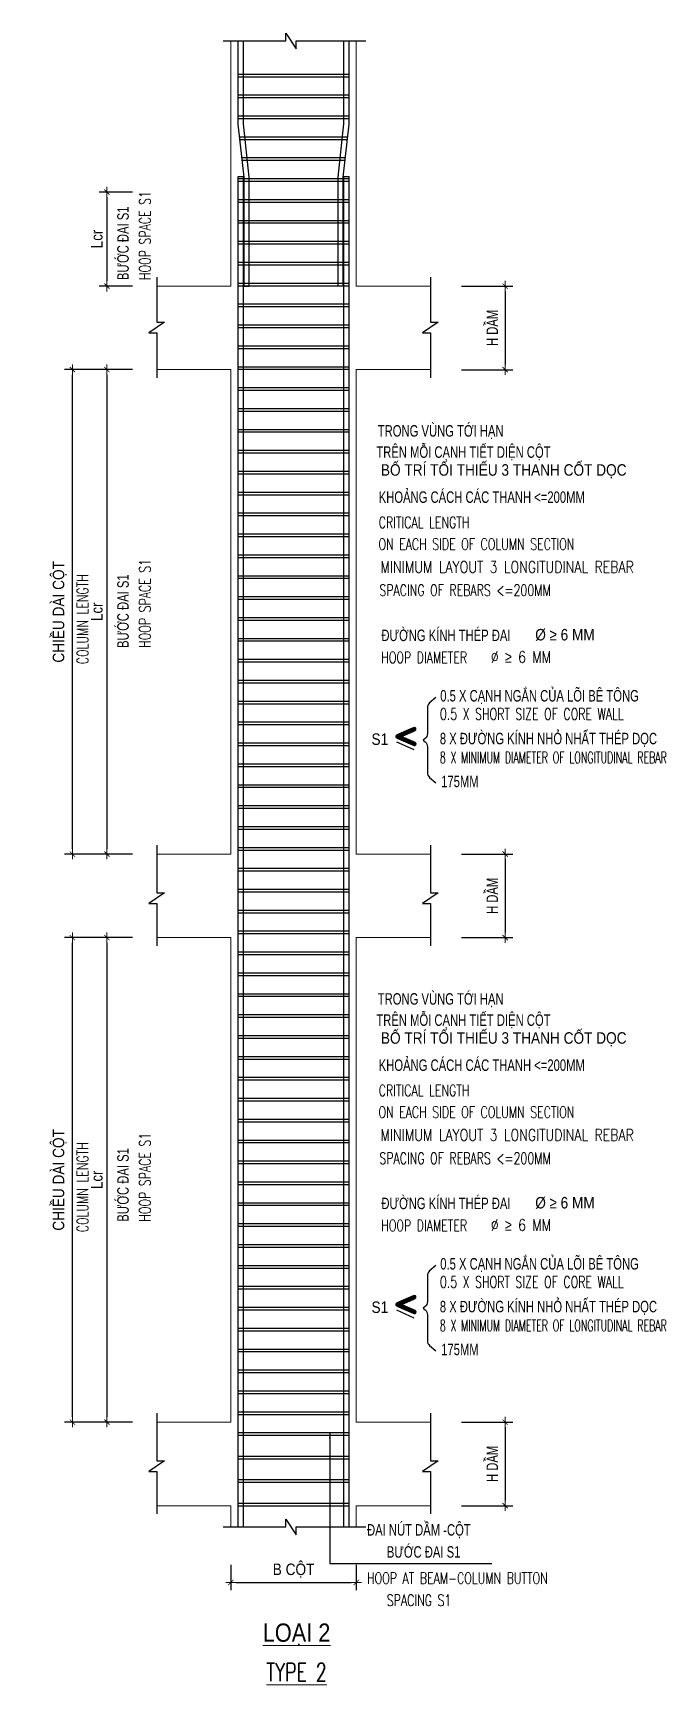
# Model space of a CAD drawing. Header units: millimetres. Extents: x 408913 to 1237273, y -191467 to -86666.
# Drawn here: x 972108 to 984220, y -118280 to -86666 of the extents above; entities that cross this region are included whole.
import ezdxf
from ezdxf.enums import TextEntityAlignment as Align

# ---------------------------------------------------------------- set-up
doc = ezdxf.new("R2010")
doc.units = ezdxf.units.MM
doc.header["$LTSCALE"] = 35
doc.header["$PDMODE"] = 3
doc.layers.add('DIM', color=1, linetype='Continuous')
doc.layers.add('STEEL', color=4, linetype='Continuous')
for name, color, linetype, lineweight in [('NDC_S_CONTINUOUS', 3, 'Continuous', 20), ('NDC_S_DIM', 1, 'Continuous', 9), ('NDC_S_ENG TEXT', 2, 'Continuous', 9), ('NDC_S_VN TEXT', 7, 'Continuous', 9)]:
    doc.layers.add(name, color=color, linetype=linetype, lineweight=lineweight)
doc.styles.add('NDC_ARIAL', font='arial.ttf', dxfattribs={"width": 0.85})
doc.styles.add('NDC_ROMANS', font='romans.shx', dxfattribs={"width": 0.8})
doc.styles.add('S2', font='isocp.shx', dxfattribs={"width": 0.9, "height": 50})
doc.dimstyles.new('NDC_1-100', dxfattribs={"dimscale": 100, "dimtxt": 2.2, "dimasz": 1, "dimexe": 1.5, "dimexo": 2, "dimgap": 0.8, "dimtad": 1, "dimdec": 0, "dimdsep": 46, "dimtxsty": 'NDC_ARIAL', "dimblk": 'DIMMARK', "dimcen": 49999.938995, "dimdle": 1.5, "dimclrd": 1, "dimclre": 1, "dimclrt": 3, "dimadec": 0, "dimazin": 0, "dimtfac": 1, "dimtdec": 0, "dimtix": 1, "dimtmove": 2, "dimatfit": 3, "dimfxl": 1, "dimarcsym": 0})

msp = doc.modelspace()

# ---------------------------------------------------------------- texts
at = {"layer": 'DIM', "ltscale": 30, "char_height": 937.5, "attachment_point": 5, "style": 'S2'}
for insert in [(979243.5, -100030.9), (979243.5, -110901.9)]:
    msp.add_mtext('\\A1;<', dxfattribs=dict(at, insert=insert))
at = {"layer": 'NDC_S_ENG TEXT', "style": 'NDC_ROMANS', "width": 0.7}
for s, p in [('HOOP SPACE S1', (974358.6, -91393.5, -0.3)), ('COLUMN LENGTH', (973165.7, -98745.5)), ('HOOP SPACE S1', (974358.6, -98433.6, -0.3)), ('HOOP SPACE S1', (974358.6, -109414.7, -0.3)), ('COLUMN LENGTH', (973165.7, -109616.5))]:
    msp.add_text(s, height=220, rotation=90, dxfattribs=at).set_placement(p)
at = {"layer": 'NDC_S_ENG TEXT', "style": 'NDC_ROMANS'}
for s, width, p in [('CRITICAL LENGTH', 0.7, (978723.2, -96141.6)), ('ON EACH SIDE OF COLUMN SECTION', 0.7, (978718.5, -96557.1)), ('SPACING OF REBARS <=200MM', 0.7, (978736.4, -97439)), ('HOOP DIAMETER', 0.7, (978771.9, -98725.9)), ('0.5 X SHORT SIZE OF CORE WALL', 0.7, (979894.7, -99807.4)), ('8 X MINIMUM DIAMETER OF LONGITUDINAL REBAR', 0.6, (979892.7, -100640.1)), ('CRITICAL LENGTH', 0.7, (978723.2, -107012.5)), ('ON EACH SIDE OF COLUMN SECTION', 0.7, (978718.5, -107428)), ('SPACING OF REBARS <=200MM', 0.7, (978736.4, -108310)), ('HOOP DIAMETER', 0.7, (978771.9, -109596.9)), ('0.5 X SHORT SIZE OF CORE WALL', 0.7, (979894.7, -110678.4)), ('8 X MINIMUM DIAMETER OF LONGITUDINAL REBAR', 0.6, (979892.7, -111511)), ('HOOP AT BEAM-COLUMN BUTTON', 0.7, (978499.5, -116346.6)), ('SPACING S1', 0.7, (978878, -116768.6))]:
    msp.add_text(s, height=220, dxfattribs=dict(at, width=width)).set_placement(p)
at = {"layer": 'NDC_S_ENG TEXT', "style": 'NDC_ROMANS', "width": 0.7}
msp.add_text('%%UTYPE 2', height=350, dxfattribs=at).set_placement((977150.8, -118210.1), align=Align.CENTER)
at = {"layer": 'NDC_S_ENG TEXT', "char_height": 220, "width": 7075.569, "attachment_point": 1, "style": 'NDC_ROMANS'}
for insert in [(978755.9, -96773.6), (978755.9, -107644.5)]:
    msp.add_mtext('MINIMUM LAYOUT 3 LONGITUDINAL REBAR', dxfattribs=dict(at, insert=insert))
at = {"layer": 'NDC_S_ENG TEXT', "char_height": 220, "attachment_point": 5, "style": 'NDC_ROMANS'}
for insert in [(981446, -98607.5), (981446, -109478.4)]:
    msp.add_mtext('\\A1;%%C {\\fSymbol|b0|i0|c2|p18;³} 6 MM', dxfattribs=dict(at, insert=insert))
at = {"layer": 'NDC_S_VN TEXT', "style": 'NDC_ARIAL', "width": 0.7}
for p in [(973939.2, -91393.5, -0.3), (973939.2, -98433.6, -0.3), (973939.2, -109414.7, -0.3)]:
    msp.add_text('BƯỚC ĐAI S1', height=220, rotation=90, dxfattribs=at).set_placement(p)
for s, p in [('TRONG VÙNG TỚI HẠN', (978705.1, -94389.6)), ('TRÊN MỖI CẠNH TIẾT DIỆN CỘT ', (978677.5, -94795.1)), ('KHOẢNG CÁCH CÁC THANH <=200MM', (978723.2, -95657.1)), (' ĐƯỜNG KÍNH THÉP ĐAI', (978714.1, -98302.7)), ('0.5 X CẠNH NGẮN CỦA LÕI BÊ TÔNG', (979900.5, -99458.8)), ('8 X ĐƯỜNG KÍNH NHỎ NHẤT THÉP DỌC', (979892.8, -100278)), ('175MM', (979918.7, -101098.4)), ('TRONG VÙNG TỚI HẠN', (978705.1, -105260.6)), ('TRÊN MỖI CẠNH TIẾT DIỆN CỘT ', (978677.5, -105666.1)), ('KHOẢNG CÁCH CÁC THANH <=200MM', (978723.2, -106528.1)), (' ĐƯỜNG KÍNH THÉP ĐAI', (978714.1, -109173.6)), ('0.5 X CẠNH NGẮN CỦA LÕI BÊ TÔNG', (979900.5, -110329.8)), ('8 X ĐƯỜNG KÍNH NHỎ NHẤT THÉP DỌC', (979892.8, -111148.9)), ('175MM', (979918.7, -111969.3)), ('ĐAI NÚT DẦM -CỘT', (978499.5, -115422.3)), ('BƯỚC ĐAI S1', (978878, -115844.3))]:
    msp.add_text(s, height=220, dxfattribs=at).set_placement(p)
at = {"layer": 'NDC_S_VN TEXT', "style": 'NDC_ARIAL', "width": 0.85}
msp.add_text('%%ULOẠI 2', height=350, dxfattribs=at).set_placement((977150.8, -117453.4), align=Align.CENTER)
at = {"layer": 'NDC_S_VN TEXT', "char_height": 220, "width": 7075.569, "attachment_point": 1, "style": 'NDC_ARIAL'}
for insert in [(978764.6, -94917.3), (978764.6, -105788.3)]:
    msp.add_mtext('BỐ TRÍ TỐI THIẾU 3 THANH CỐT DỌC', dxfattribs=dict(at, insert=insert))
at = {"layer": 'NDC_S_VN TEXT', "char_height": 220, "attachment_point": 5, "style": 'NDC_ARIAL'}
for s, insert in [('\\A1;%%C {\\fSymbol|b0|i0|c2|p18;³} 6 MM', (982288.1, -98184.2)), ('\\A1;S1', (978744.6, -100181.2)), ('\\A1;%%C {\\fSymbol|b0|i0|c2|p18;³} 6 MM', (982288.1, -109055.1)), ('\\A1;S1', (978744.6, -111052.2))]:
    msp.add_mtext(s, dxfattribs=dict(at, insert=insert))

# ---------------------------------------------------------------- blocks, each defined once
blk = doc.blocks.new('DIMMARK')
at = {"layer": 'NDC_S_DIM', "color": 1}
blk.add_line((-1.5, 0), (1, 0), dxfattribs=at)
at = {"layer": 'NDC_S_DIM', "color": 2, "const_width": 0.15}
blk.add_lwpolyline([(-0.5, -0.5), (0.5, 0.5)], dxfattribs=at)
blk = doc.blocks.new('*D589')
at = {"layer": 'DEFPOINTS', "color": 0, "ltscale": 30, "transparency": 16777216}
for p in [(975895, -115781), (978294, -115781), (978294, -116318)]:
    blk.add_point(p, dxfattribs=at)
at = {"layer": 'DIM', "color": 1, "lineweight": -2, "ltscale": 30, "transparency": 16777216}
for p, q in [((975895, -115981), (975895, -116468)), ((978294, -115981), (978294, -116468)), ((975995, -116318), (978194, -116318))]:
    blk.add_line(p, q, dxfattribs=at)
at = {"layer": 'DIM', "color": 1, "lineweight": -2, "ltscale": 30, "transparency": 16777216, "xscale": 100, "yscale": 100, "zscale": 100, "rotation": 180}
blk.add_blockref('DIMMARK', (975895, -116318), dxfattribs=at)
at = {"layer": 'DIM', "color": 1, "lineweight": -2, "ltscale": 30, "transparency": 16777216, "xscale": 100, "yscale": 100, "zscale": 100}
blk.add_blockref('DIMMARK', (978294, -116318), dxfattribs=at)
at = {"layer": 'DIM', "color": 3, "ltscale": 30, "transparency": 16777216, "insert": (977094, -116091), "char_height": 220, "attachment_point": 5, "style": 'NDC_ARIAL'}
blk.add_mtext('B CỘT', dxfattribs=at)
blk = doc.blocks.new('*D590')
at = {"layer": 'DEFPOINTS', "color": 0, "ltscale": 30, "transparency": 16777216}
for p in [(974208, -93107), (973521, -102378), (974208, -102378)]:
    blk.add_point(p, dxfattribs=at)
at = {"layer": 'DIM', "color": 1, "lineweight": -2, "ltscale": 30, "transparency": 16777216}
for p, q in [((974008, -93107), (973371, -93107)), ((973521, -93207), (973521, -102278)), ((974008, -102378), (973371, -102378))]:
    blk.add_line(p, q, dxfattribs=at)
at = {"layer": 'DIM', "color": 1, "lineweight": -2, "ltscale": 30, "transparency": 16777216, "xscale": 100, "yscale": 100, "zscale": 100}
for p, rotation in [((973521, -93107), 90), ((973521, -102378), 270)]:
    blk.add_blockref('DIMMARK', p, dxfattribs=dict(at, rotation=rotation))
at = {"layer": 'DIM', "color": 3, "ltscale": 30, "transparency": 16777216, "insert": (973329, -97743), "char_height": 220, "attachment_point": 5, "rotation": 90, "style": 'NDC_ARIAL'}
blk.add_mtext('L{\\f.VnAvant|b0|i0|c0|p34;cr}', dxfattribs=at)
blk = doc.blocks.new('*D591')
at = {"layer": 'DEFPOINTS', "color": 0, "ltscale": 30, "transparency": 16777216}
for p in [(980108, -91509), (980108, -93109), (981143, -93109)]:
    blk.add_point(p, dxfattribs=at)
at = {"layer": 'DIM', "color": 1, "lineweight": -2, "ltscale": 30, "transparency": 16777216}
for p, q in [((980308, -91509), (981293, -91509)), ((981143, -91609), (981143, -93009)), ((980308, -93109), (981293, -93109))]:
    blk.add_line(p, q, dxfattribs=at)
at = {"layer": 'DIM', "color": 1, "lineweight": -2, "ltscale": 30, "transparency": 16777216, "xscale": 100, "yscale": 100, "zscale": 100}
for p, rotation in [((981143, -91509), 90), ((981143, -93109), 270)]:
    blk.add_blockref('DIMMARK', p, dxfattribs=dict(at, rotation=rotation))
at = {"layer": 'DIM', "color": 3, "ltscale": 30, "transparency": 16777216, "insert": (980896, -92309), "char_height": 220, "attachment_point": 5, "rotation": 90, "style": 'NDC_ARIAL'}
blk.add_mtext('{\\W0.7;H DẦM}', dxfattribs=at)
blk = doc.blocks.new('*D592')
at = {"layer": 'DEFPOINTS', "color": 0, "ltscale": 30, "transparency": 16777216}
for p in [(972861, -93107), (974208, -93107), (974208, -102378)]:
    blk.add_point(p, dxfattribs=at)
at = {"layer": 'DIM', "color": 1, "lineweight": -2, "ltscale": 30, "transparency": 16777216}
for p, q in [((974008, -93107), (972711, -93107)), ((972861, -102278), (972861, -93207)), ((974008, -102378), (972711, -102378))]:
    blk.add_line(p, q, dxfattribs=at)
at = {"layer": 'DIM', "color": 1, "lineweight": -2, "ltscale": 30, "transparency": 16777216, "xscale": 100, "yscale": 100, "zscale": 100}
for p, rotation in [((972861, -93107), 90), ((972861, -102378), 270)]:
    blk.add_blockref('DIMMARK', p, dxfattribs=dict(at, rotation=rotation))
at = {"layer": 'DIM', "color": 3, "ltscale": 30, "transparency": 16777216, "insert": (972619, -97743), "char_height": 220, "attachment_point": 5, "rotation": 90, "style": 'NDC_ARIAL'}
blk.add_mtext('CHIỀU DÀI CỘT', dxfattribs=at)
blk = doc.blocks.new('*D593')
at = {"layer": 'DEFPOINTS', "color": 0, "ltscale": 30, "transparency": 16777216}
for p in [(980108, -102378), (980108, -103978), (981143, -103978)]:
    blk.add_point(p, dxfattribs=at)
at = {"layer": 'DIM', "color": 1, "lineweight": -2, "ltscale": 30, "transparency": 16777216}
for p, q in [((980308, -102378), (981293, -102378)), ((981143, -102478), (981143, -103878)), ((980308, -103978), (981293, -103978))]:
    blk.add_line(p, q, dxfattribs=at)
at = {"layer": 'DIM', "color": 1, "lineweight": -2, "ltscale": 30, "transparency": 16777216, "xscale": 100, "yscale": 100, "zscale": 100}
for p, rotation in [((981143, -102378), 90), ((981143, -103978), 270)]:
    blk.add_blockref('DIMMARK', p, dxfattribs=dict(at, rotation=rotation))
at = {"layer": 'DIM', "color": 3, "ltscale": 30, "transparency": 16777216, "insert": (980896, -103178), "char_height": 220, "attachment_point": 5, "rotation": 90, "style": 'NDC_ARIAL'}
blk.add_mtext('{\\W0.7;H DẦM}', dxfattribs=at)
blk = doc.blocks.new('*D594')
at = {"layer": 'DEFPOINTS', "color": 0, "ltscale": 30, "transparency": 16777216}
for p in [(974208, -103978), (973521, -113249), (974208, -113249)]:
    blk.add_point(p, dxfattribs=at)
at = {"layer": 'DIM', "color": 1, "lineweight": -2, "ltscale": 30, "transparency": 16777216}
for p, q in [((974008, -103978), (973371, -103978)), ((973521, -104078), (973521, -113149)), ((974008, -113249), (973371, -113249))]:
    blk.add_line(p, q, dxfattribs=at)
at = {"layer": 'DIM', "color": 1, "lineweight": -2, "ltscale": 30, "transparency": 16777216, "xscale": 100, "yscale": 100, "zscale": 100}
for p, rotation in [((973521, -103978), 90), ((973521, -113249), 270)]:
    blk.add_blockref('DIMMARK', p, dxfattribs=dict(at, rotation=rotation))
at = {"layer": 'DIM', "color": 3, "ltscale": 30, "transparency": 16777216, "insert": (973329, -108614), "char_height": 220, "attachment_point": 5, "rotation": 90, "style": 'NDC_ARIAL'}
blk.add_mtext('L{\\f.VnAvant|b0|i0|c0|p34;cr}', dxfattribs=at)
blk = doc.blocks.new('*D595')
at = {"layer": 'DEFPOINTS', "color": 0, "ltscale": 30, "transparency": 16777216}
for p in [(972861, -103978), (974208, -103978), (974208, -113249)]:
    blk.add_point(p, dxfattribs=at)
at = {"layer": 'DIM', "color": 1, "lineweight": -2, "ltscale": 30, "transparency": 16777216}
for p, q in [((974008, -103978), (972711, -103978)), ((972861, -113149), (972861, -104078)), ((974008, -113249), (972711, -113249))]:
    blk.add_line(p, q, dxfattribs=at)
at = {"layer": 'DIM', "color": 1, "lineweight": -2, "ltscale": 30, "transparency": 16777216, "xscale": 100, "yscale": 100, "zscale": 100}
for p, rotation in [((972861, -103978), 90), ((972861, -113249), 270)]:
    blk.add_blockref('DIMMARK', p, dxfattribs=dict(at, rotation=rotation))
at = {"layer": 'DIM', "color": 3, "ltscale": 30, "transparency": 16777216, "insert": (972619, -108614), "char_height": 220, "attachment_point": 5, "rotation": 90, "style": 'NDC_ARIAL'}
blk.add_mtext('CHIỀU DÀI CỘT', dxfattribs=at)
blk = doc.blocks.new('*D596')
at = {"layer": 'DEFPOINTS', "color": 0, "ltscale": 30, "transparency": 16777216}
for p in [(980108, -113249), (980108, -114849), (981143, -114849)]:
    blk.add_point(p, dxfattribs=at)
at = {"layer": 'DIM', "color": 1, "lineweight": -2, "ltscale": 30, "transparency": 16777216}
for p, q in [((980308, -113249), (981293, -113249)), ((981143, -113349), (981143, -114749)), ((980308, -114849), (981293, -114849))]:
    blk.add_line(p, q, dxfattribs=at)
at = {"layer": 'DIM', "color": 1, "lineweight": -2, "ltscale": 30, "transparency": 16777216, "xscale": 100, "yscale": 100, "zscale": 100}
for p, rotation in [((981143, -113249), 90), ((981143, -114849), 270)]:
    blk.add_blockref('DIMMARK', p, dxfattribs=dict(at, rotation=rotation))
at = {"layer": 'DIM', "color": 3, "ltscale": 30, "transparency": 16777216, "insert": (980896, -114049), "char_height": 220, "attachment_point": 5, "rotation": 90, "style": 'NDC_ARIAL'}
blk.add_mtext('{\\W0.7;H DẦM}', dxfattribs=at)
blk = doc.blocks.new('*D598')
at = {"layer": 'DEFPOINTS', "color": 0, "ltscale": 30, "transparency": 16777216}
for p in [(974208, -89709), (973521, -91509), (974208, -91509)]:
    blk.add_point(p, dxfattribs=at)
at = {"layer": 'DIM', "color": 1, "lineweight": -2, "ltscale": 30, "transparency": 16777216}
for p, q in [((974008, -89709), (973371, -89709)), ((973521, -89809), (973521, -91409)), ((974008, -91509), (973371, -91509))]:
    blk.add_line(p, q, dxfattribs=at)
at = {"layer": 'DIM', "color": 1, "lineweight": -2, "ltscale": 30, "transparency": 16777216, "xscale": 100, "yscale": 100, "zscale": 100}
for p, rotation in [((973521, -89709), 90), ((973521, -91509), 270)]:
    blk.add_blockref('DIMMARK', p, dxfattribs=dict(at, rotation=rotation))
at = {"layer": 'DIM', "color": 3, "ltscale": 30, "transparency": 16777216, "insert": (973329, -90609), "char_height": 220, "attachment_point": 5, "rotation": 90, "style": 'NDC_ARIAL'}
blk.add_mtext('L{\\f.VnAvant|b0|i0|c0|p34;cr}', dxfattribs=at)

# ---------------------------------------------------------------- dimensions: what is measured, and where the dimension line sits
at = {"layer": 'DIM', "ltscale": 30}
for base, p1, p2, text, picture, middle in [((973521.5, -91509), (974208.4, -89709), (974208.4, -91509), 'L{\\f.VnAvant|b0|i0|c0|p34;cr}', '*D598', (973329.5, -90609)), ((972861.5, -93107.1), (974208.4, -102378), (974208.4, -93107.1), 'CHIỀU DÀI CỘT', '*D592', (972619.3, -97742.6)), ((973521.5, -102378), (974208.4, -93107.1), (974208.4, -102378), 'L{\\f.VnAvant|b0|i0|c0|p34;cr}', '*D590', (973329.5, -97742.6)), ((972861.5, -103978.1), (974208.4, -113249), (974208.4, -103978.1), 'CHIỀU DÀI CỘT', '*D595', (972619.3, -108613.5)), ((973521.5, -113249), (974208.4, -103978.1), (974208.4, -113249), 'L{\\f.VnAvant|b0|i0|c0|p34;cr}', '*D594', (973329.5, -108613.5))]:
    dim = msp.add_linear_dim(base=base, p1=p1, p2=p2, angle=90, text=text, dimstyle='NDC_1-100', dxfattribs=at)
    dim.commit()
    dim.dimension.update_dxf_attribs({"geometry": picture, "text_midpoint": middle})
for base, p1, p2, picture, middle in [((981143.1, -93109.1), (980108, -91509), (980108, -93109.1), '*D591', (980896.1, -92309.1)), ((981143.1, -103978.1), (980108, -102378), (980108, -103978.1), '*D593', (980896.1, -103178)), ((981143.1, -114849.1), (980108, -113249), (980108, -114849.1), '*D596', (980896.1, -114049))]:
    dim = msp.add_linear_dim(base=base, p1=p1, p2=p2, angle=270, text='{\\W0.7;H DẦM}', dimstyle='NDC_1-100', dxfattribs=at)
    dim.commit()
    dim.dimension.update_dxf_attribs({"geometry": picture, "text_midpoint": middle, "dimtype": 161})
dim = msp.add_aligned_dim(p1=(975894.5, -115781.3), p2=(978294.5, -115781.3), distance=-537, text='B CỘT', dimstyle='NDC_1-100', dxfattribs=at)
dim.commit()
dim.dimension.update_dxf_attribs({"geometry": '*D589', "text_midpoint": (977094.5, -116090.9)})

# ---------------------------------------------------------------- linework, layer by layer
at = {"layer": 'DIM', "ltscale": 30}
for p, q in [((979398.4, -100386.5), (979066.7, -100238.5)), ((979398.4, -111257.4), (979066.7, -111109.5))]:
    msp.add_line(p, q, dxfattribs=at)
for points in [[(975747.9, -86815.8), (976944.5, -86815.8), (976944.5, -86665.8), (977144.6, -86965.9), (977144.6, -86815.8), (978477.8, -86815.8)], [(974476.3, -91336.2), (974476.3, -92201.4), (974626.3, -92201.4), (974326.2, -92401.5), (974476.3, -92401.5), (974476.3, -93265.2)], [(979712.7, -91336.2), (979712.7, -92201.4), (979862.8, -92201.4), (979562.7, -92401.5), (979712.7, -92401.5), (979712.7, -93265.2)], [(974476.3, -102205.1), (974476.3, -103122.5), (974626.3, -103122.5), (974326.2, -103322.6), (974476.3, -103322.6), (974476.3, -104136.2)], [(979712.7, -102205.1), (979712.7, -103122.5), (979862.8, -103122.5), (979562.7, -103322.6), (979712.7, -103322.6), (979712.7, -104136.2)], [(974476.3, -113076.1), (974476.3, -113993.5), (974626.3, -113993.5), (974326.2, -114193.6), (974476.3, -114193.6), (974476.3, -115007.2)], [(979712.7, -113076.1), (979712.7, -113993.5), (979862.8, -113993.5), (979562.7, -114193.6), (979712.7, -114193.6), (979712.7, -115007.2)], [(975747.9, -115255.4), (976944.5, -115255.4), (976944.5, -115105.3), (977144.6, -115405.5), (977144.6, -115255.4), (978477.8, -115255.4)]]:
    msp.add_lwpolyline(points, dxfattribs=at)
at = {"layer": 'DIM', "ltscale": 30, "flags": 128}
for points in [[(979817, -99384.1), (979698.1, -99484.7, 0.2207018), (979653.8, -99580.1), (979653.8, -100072.9, -0.2207018), (979609.5, -100168.3), (979572.7, -100199.4), (979609.5, -100230.5, -0.2207018), (979653.8, -100326), (979653.8, -100818.7, 0.2207018), (979698.1, -100914.2), (979817, -101014.7)], [(979817, -110255.1), (979698.1, -110355.6, 0.2207018), (979653.8, -110451.1), (979653.8, -110943.8, -0.2207018), (979609.5, -111039.3), (979572.7, -111070.4), (979609.5, -111101.5, -0.2207018), (979653.8, -111197), (979653.8, -111689.7, 0.2207018), (979698.1, -111785.2), (979817, -111885.7)]]:
    msp.add_lwpolyline(points, format="xyb", dxfattribs=at)
at = {"layer": 'NDC_S_CONTINUOUS'}
for p, q in [((975894.5, -86815.8), (975894.5, -91509)), ((978294.5, -86815.8), (978294.5, -91509)), ((974476.3, -91509), (975894.5, -91509)), ((978294.5, -91509), (979712.7, -91509)), ((975894.5, -93107.1), (974476.3, -93107.1)), ((975894.5, -93107.1), (975894.5, -102378)), ((978294.5, -93107.1), (978294.5, -102378)), ((978294.5, -93107.1), (979712.7, -93107.1)), ((974476.3, -102378), (975894.5, -102378)), ((978294.5, -102378), (979712.7, -102378)), ((975894.5, -103978.1), (974476.3, -103978.1)), ((975894.5, -103978.1), (975894.5, -113249)), ((978294.5, -103978.1), (979712.7, -103978.1)), ((978294.5, -103978.1), (978294.5, -113249)), ((974476.3, -113249), (975894.5, -113249)), ((978294.5, -113249), (979712.7, -113249)), ((975894.5, -114849.1), (974476.3, -114849.1)), ((975894.5, -114849.1), (975894.5, -115255.4)), ((978294.5, -114849.1), (979712.7, -114849.1)), ((978294.5, -114849.1), (978294.5, -115255.4))]:
    msp.add_line(p, q, dxfattribs=at)
at = {"layer": 'STEEL'}
for p, q in [((976032.5, -88409.3), (976032.5, -86815.8)), ((976132.5, -88403.8), (976132.5, -86815.8)), ((978056.5, -88403.8), (978056.5, -86815.8)), ((978156.5, -88409.3), (978156.5, -86815.8)), ((978156.5, -87457.2), (976032.5, -87457.2)), ((978156.5, -87507.2), (976032.5, -87507.2)), ((978156.5, -87857.2), (976032.5, -87857.2)), ((978156.5, -87907.2), (976032.5, -87907.2)), ((978156.5, -88257.2), (976032.5, -88257.2)), ((978156.5, -88307.2), (976032.5, -88307.2)), ((976145, -89427), (976032.5, -88409.3)), ((976245, -89421.5), (976132.5, -88403.8)), ((977944, -89421.5), (978056.5, -88403.8)), ((978044, -89427), (978156.5, -88409.3)), ((978129.1, -88657.2), (976059.9, -88657.2)), ((978123.6, -88707.2), (976065.4, -88707.2)), ((978084.9, -89057.2), (976104.1, -89057.2)), ((978079.3, -89107.2), (976109.7, -89107.2)), ((976032.5, -115255.4), (976032.5, -89408.4)), ((976032.5, -89408.4), (976132.5, -89408.4)), ((978156.5, -89457.2), (976032.5, -89457.2)), ((976132.5, -115255.4), (976132.5, -89408.4)), ((976145, -91509), (976145, -89427)), ((976245, -91509), (976245, -89421.5)), ((977944, -91509), (977944, -89421.5)), ((978044, -91509), (978044, -89427)), ((978056.5, -115255.4), (978056.5, -89408.4)), ((978056.5, -89408.4), (978156.5, -89408.4)), ((978156.5, -115255.4), (978156.5, -89408.4)), ((978156.5, -89507.2), (976032.5, -89507.2)), ((978156.5, -89857.2), (976032.5, -89857.2)), ((978156.5, -89907.2), (976032.5, -89907.2)), ((978156.5, -90257.2), (976032.5, -90257.2)), ((978156.5, -90307.2), (976032.5, -90307.2)), ((978156.5, -90657.2), (976032.5, -90657.2)), ((978156.5, -90707.2), (976032.5, -90707.2)), ((978156.5, -91057.2), (976032.5, -91057.2)), ((978156.5, -91107.2), (976032.5, -91107.2)), ((978156.5, -91457.2), (976032.5, -91457.2)), ((978156.5, -91507.2), (976032.5, -91507.2)), ((978156.5, -91857.2), (976032.5, -91857.2)), ((978156.5, -91907.2), (976032.5, -91907.2)), ((978156.5, -92257.2), (976032.5, -92257.2)), ((978156.5, -92307.2), (976032.5, -92307.2)), ((978156.5, -92657.2), (976032.5, -92657.2)), ((978156.5, -92707.2), (976032.5, -92707.2)), ((978156.5, -93057.2), (976032.5, -93057.2)), ((978156.5, -93107.2), (976032.5, -93107.2)), ((978156.5, -93457.2), (976032.5, -93457.2)), ((978156.5, -93507.2), (976032.5, -93507.2)), ((978156.5, -93857.2), (976032.5, -93857.2)), ((978156.5, -93907.2), (976032.5, -93907.2)), ((978156.5, -94257.2), (976032.5, -94257.2)), ((978156.5, -94307.2), (976032.5, -94307.2)), ((978156.5, -94657.2), (976032.5, -94657.2)), ((978156.5, -94707.2), (976032.5, -94707.2)), ((978156.5, -95057.2), (976032.5, -95057.2)), ((978156.5, -95107.2), (976032.5, -95107.2)), ((978156.5, -95457.2), (976032.5, -95457.2)), ((978156.5, -95507.2), (976032.5, -95507.2)), ((978156.5, -95857.2), (976032.5, -95857.2)), ((978156.5, -95907.2), (976032.5, -95907.2)), ((978156.5, -96257.2), (976032.5, -96257.2)), ((978156.5, -96307.2), (976032.5, -96307.2)), ((978156.5, -96657.2), (976032.5, -96657.2)), ((978156.5, -96707.2), (976032.5, -96707.2)), ((978156.5, -97057.2), (976032.5, -97057.2)), ((978156.5, -97107.2), (976032.5, -97107.2)), ((978156.5, -97457.2), (976032.5, -97457.2)), ((978156.5, -97507.2), (976032.5, -97507.2)), ((978156.5, -97857.2), (976032.5, -97857.2)), ((978156.5, -97907.2), (976032.5, -97907.2)), ((978156.5, -98257.2), (976032.5, -98257.2)), ((978156.5, -98307.2), (976032.5, -98307.2)), ((978156.5, -98657.2), (976032.5, -98657.2)), ((978156.5, -98707.2), (976032.5, -98707.2)), ((978156.5, -99057.2), (976032.5, -99057.2)), ((978156.5, -99107.2), (976032.5, -99107.2)), ((978156.5, -99457.2), (976032.5, -99457.2)), ((978156.5, -99507.2), (976032.5, -99507.2)), ((978156.5, -99857.2), (976032.5, -99857.2)), ((978156.5, -99907.2), (976032.5, -99907.2)), ((978156.5, -100257.2), (976032.5, -100257.2)), ((978156.5, -100307.2), (976032.5, -100307.2)), ((978156.5, -100657.2), (976032.5, -100657.2)), ((978156.5, -100707.2), (976032.5, -100707.2)), ((978156.5, -101057.2), (976032.5, -101057.2)), ((978156.5, -101107.2), (976032.5, -101107.2)), ((978156.5, -101457.2), (976032.5, -101457.2)), ((978156.5, -101507.2), (976032.5, -101507.2)), ((978156.5, -101857.2), (976032.5, -101857.2)), ((978156.5, -101907.2), (976032.5, -101907.2)), ((978156.5, -102257.2), (976032.5, -102257.2)), ((978156.5, -102307.2), (976032.5, -102307.2)), ((978156.5, -102657.2), (976032.5, -102657.2)), ((978156.5, -102707.2), (976032.5, -102707.2)), ((978156.5, -103057.2), (976032.5, -103057.2)), ((978156.5, -103107.2), (976032.5, -103107.2)), ((978156.5, -103457.2), (976032.5, -103457.2)), ((978156.5, -103507.2), (976032.5, -103507.2)), ((978156.5, -103857.2), (976032.5, -103857.2)), ((978156.5, -103907.2), (976032.5, -103907.2)), ((978156.5, -104257.2), (976032.5, -104257.2)), ((978156.5, -104307.2), (976032.5, -104307.2)), ((978156.5, -104657.2), (976032.5, -104657.2)), ((978156.5, -104707.2), (976032.5, -104707.2)), ((978156.5, -105057.2), (976032.5, -105057.2)), ((978156.5, -105107.2), (976032.5, -105107.2)), ((978156.5, -105457.2), (976032.5, -105457.2)), ((978156.5, -105507.2), (976032.5, -105507.2)), ((978156.5, -105857.2), (976032.5, -105857.2)), ((978156.5, -105907.2), (976032.5, -105907.2)), ((978156.5, -106257.2), (976032.5, -106257.2)), ((978156.5, -106307.2), (976032.5, -106307.2)), ((978156.5, -106657.2), (976032.5, -106657.2)), ((978156.5, -106707.2), (976032.5, -106707.2)), ((978156.5, -107057.2), (976032.5, -107057.2)), ((978156.5, -107107.2), (976032.5, -107107.2)), ((978156.5, -107457.2), (976032.5, -107457.2)), ((978156.5, -107507.2), (976032.5, -107507.2)), ((978156.5, -107857.2), (976032.5, -107857.2)), ((978156.5, -107907.2), (976032.5, -107907.2)), ((978156.5, -108257.2), (976032.5, -108257.2)), ((978156.5, -108307.2), (976032.5, -108307.2)), ((978156.5, -108657.2), (976032.5, -108657.2)), ((978156.5, -108707.2), (976032.5, -108707.2)), ((978156.5, -109057.2), (976032.5, -109057.2)), ((978156.5, -109107.2), (976032.5, -109107.2)), ((978156.5, -109457.2), (976032.5, -109457.2)), ((978156.5, -109507.2), (976032.5, -109507.2)), ((978156.5, -109857.2), (976032.5, -109857.2)), ((978156.5, -109907.2), (976032.5, -109907.2)), ((978156.5, -110257.2), (976032.5, -110257.2)), ((978156.5, -110307.2), (976032.5, -110307.2)), ((978156.5, -110657.2), (976032.5, -110657.2)), ((978156.5, -110707.2), (976032.5, -110707.2)), ((978156.5, -111057.2), (976032.5, -111057.2)), ((978156.5, -111107.2), (976032.5, -111107.2)), ((978156.5, -111457.2), (976032.5, -111457.2)), ((978156.5, -111507.2), (976032.5, -111507.2)), ((978156.5, -111857.2), (976032.5, -111857.2)), ((978156.5, -111907.2), (976032.5, -111907.2)), ((978156.5, -112257.2), (976032.5, -112257.2)), ((978156.5, -112307.2), (976032.5, -112307.2)), ((978156.5, -112657.2), (976032.5, -112657.2)), ((978156.5, -112707.2), (976032.5, -112707.2)), ((978156.5, -113057.2), (976032.5, -113057.2)), ((978156.5, -113107.2), (976032.5, -113107.2)), ((978156.5, -113457.2), (976032.5, -113457.2)), ((978156.5, -113507.2), (976032.5, -113507.2)), ((978156.5, -113907.2), (976032.5, -113907.2)), ((978156.5, -113957.2), (976032.5, -113957.2)), ((978156.5, -114357.2), (976032.5, -114357.2)), ((978156.5, -114407.2), (976032.5, -114407.2)), ((978156.5, -114807.2), (976032.5, -114807.2)), ((978156.5, -114857.2), (976032.5, -114857.2))]:
    msp.add_line(p, q, dxfattribs=at)
at = {"layer": 'STEEL', "ltscale": 30}
for p, q in [((976145, -91509), (976245, -91509)), ((978044, -91509), (977944, -91509))]:
    msp.add_line(p, q, dxfattribs=at)

msp.set_redraw_order([(e.dxf.handle, doc.entitydb.next_handle()) for e in msp.query("TEXT MTEXT ATTDEF DIMENSION ARC_DIMENSION")])  # texts and dimensions are drawn at this point

# ---------------------------------------------------------------- leaders
at = {"layer": 'DIM', "ltscale": 30}
msp.add_leader([(977787.2, -113457.2), (977787.2, -115952.5), (980888.4, -115952.5)], dimstyle='NDC_1-100', dxfattribs=at)

doc.saveas('drawing.dxf')
